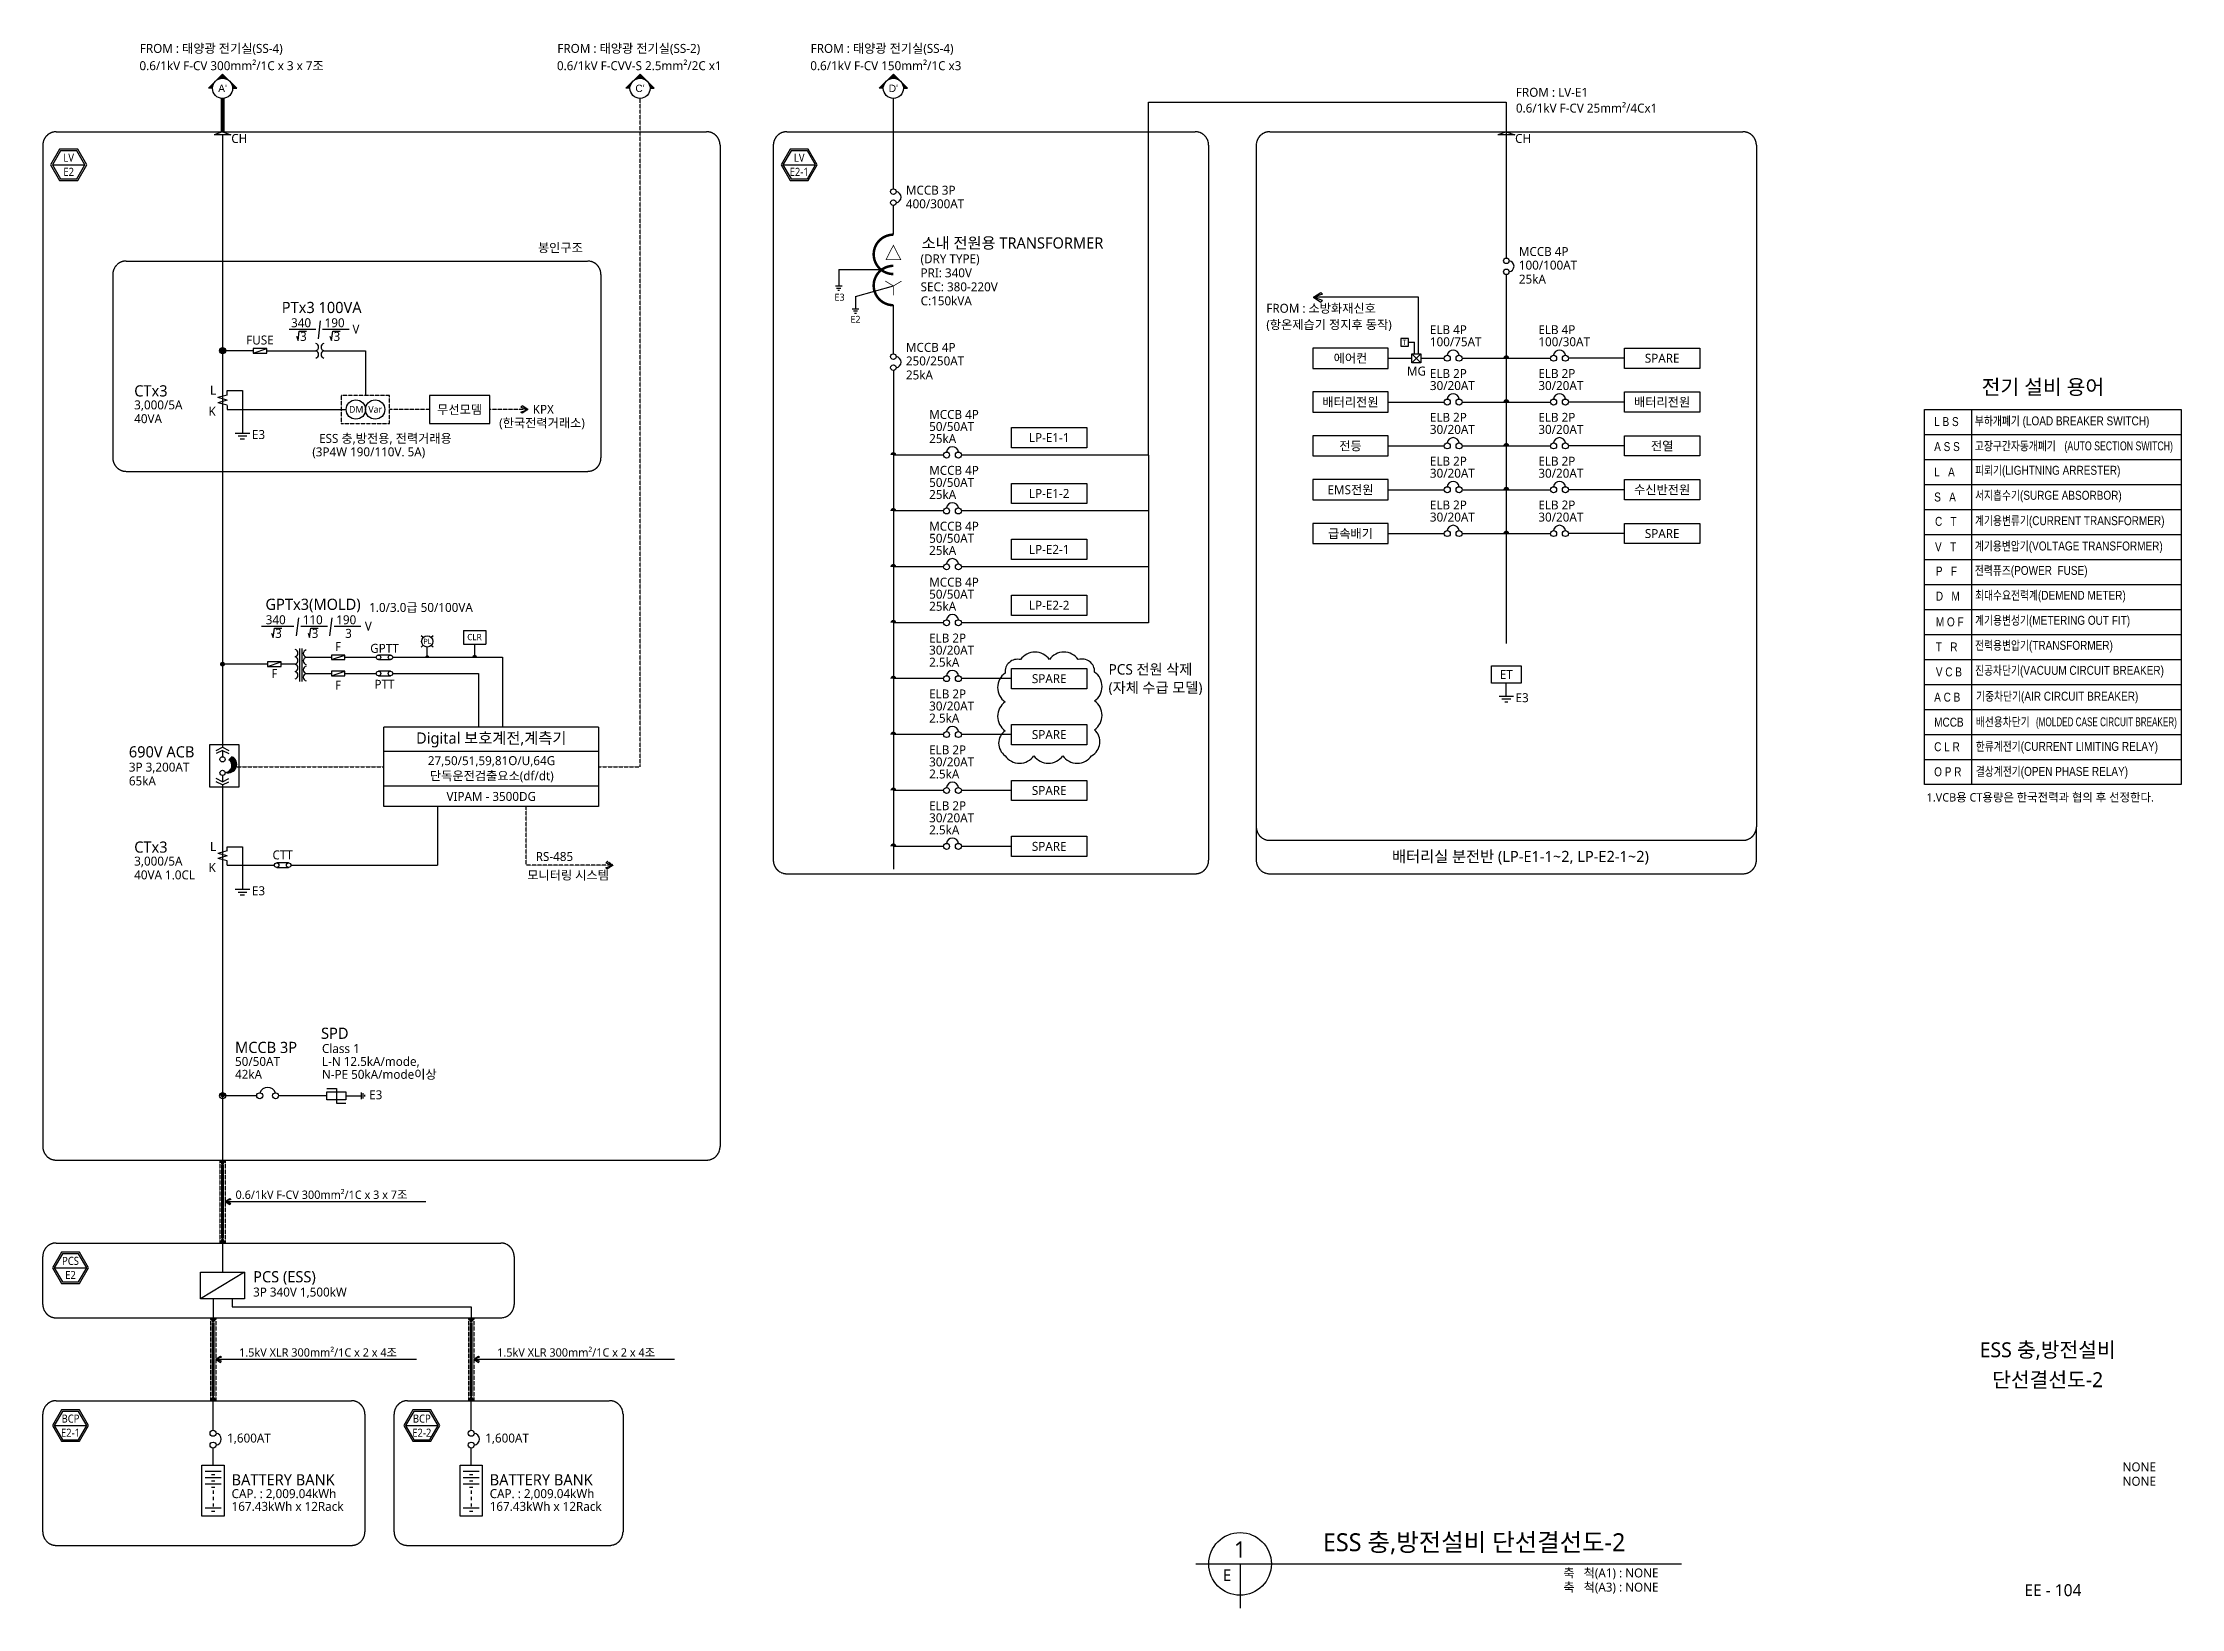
# Model space of a CAD drawing. Header units: millimetres. Extents: x 3366 to 510398, y 0 to 56757.
# Drawn here: x 355507 to 427170, y 2695 to 55143 of the extents above; entities that cross this region are included whole.
import ezdxf
from ezdxf.enums import TextEntityAlignment as Align

# ---------------------------------------------------------------- set-up
doc = ezdxf.new("R2010")
doc.units = ezdxf.units.MM
for name, pattern in [('C4', [19, 16, -1, 1, -1]), ('HIDDEN', [0.375, 0.25, -0.125]), ('LH2', [2.75, 2, -0.75])]:
    doc.linetypes.add(name, pattern=pattern)
for name, color, linetype in [('E-ELEC', 3, 'Continuous'), ('E-LINE', 4, 'Continuous'), ('E-TABL', 1, 'Continuous'), ('E-TEXT', 7, 'Continuous'), ('도면 TITLE', 4, 'Continuous')]:
    doc.layers.add(name, color=color, linetype=linetype)
doc.styles.add('aar', font='arial.ttf')
doc.styles.add('arial', font='arial.ttf')
doc.styles.add('MG', font='malgun.ttf')
doc.styles.add('um', font='malgun.ttf', dxfattribs={"width": 0.9})

msp = doc.modelspace()

# ---------------------------------------------------------------- texts
at = {"layer": 'E-ELEC', "style": 'MG'}
for s, p in [('DM', (365768.8, 42747)), ('Var', (366417.1, 42747))]:
    msp.add_text(s, height=226.2, dxfattribs=at).set_placement(p)
for s, height, p in [('PL', 174.8, (368395.3, 34999.2)), ('CLR', 209.76, (369973.7, 35127.7))]:
    msp.add_text(s, height=height, dxfattribs=at).set_placement(p, align=Align.CENTER)
at = {"layer": 'E-TABL', "style": 'um'}
msp.add_text('T', height=170.5, dxfattribs=at).set_placement((401138.9, 45108.2), align=Align.MIDDLE)
at = {"layer": 'E-TEXT', "style": 'MG'}
for s, height, p in [('0.6/1kV F-CV 300mm²/1C x 3 x 7조', 300, (358747.6, 54225.6)), ('FROM : 태양광 전기실(SS-4)', 300, (358761.2, 54804.5)), ('0.6/1kV F-CVV-S 2.5mm²/2C x1', 300, (372737.3, 54225.6)), ('FROM : 태양광 전기실(SS-2)', 300, (372750.9, 54804.5)), ('0.6/1kV F-CV 150mm²/1C x3', 300, (381227.4, 54225.6)), ('FROM : 태양광 전기실(SS-4)', 300, (381241, 54804.5)), ('0.6/1kV F-CV 25mm²/4Cx1', 300, (404874.8, 52804.8)), ('FROM : LV-E1', 300, (404874.8, 53333.2)), ('CH', 300, (361824.7, 51787.7)), ('CH', 300, (404846.8, 51787.7)), ('MCCB 3P', 300, (384431.5, 50054.1)), ('400/300AT', 300, (384431.5, 49599.1)), ('(DRY TYPE)', 300, (384922.6, 47755.7)), ('소내 전원용 TRANSFORMER', 375, (384957.6, 48248.4)), ('MCCB 4P', 300, (404972.8, 47999)), ('PRI: 340V', 300, (384923, 47285)), ('25kA', 300, (404974.4, 47075)), ('100/100AT', 300, (404972.8, 47544)), ('SEC: 380-220V', 300, (384924.6, 46816)), ('C:150kVA', 300, (384926.2, 46346.9)), ('PTx3 100VA', 375, (363516.1, 46087.1)), ('340', 300, (363828.9, 45613.2)), ('190', 300, (364950.9, 45613.2)), ('(항온제습기 정지후 동작)', 300, (396510.6, 45551.7)), ('FROM : 소방화재신호', 300, (396510.6, 46097.3)), ('3', 300, (364129.2, 45155.9)), ('3', 300, (365251.2, 45155.9)), ('V', 300, (365884.5, 45402)), ('250/250AT', 300, (384431.5, 44333)), ('MCCB 4P', 300, (384431.5, 44788)), ('25kA', 300, (384433.1, 43863.9)), ('CTx3', 375, (358570.5, 43293.6)), ('KPX', 300, (371927.6, 42712.3)), ('(한국전력거래소)', 300, (370802.6, 42259.1)), ('340', 300, (362979, 35662.7)), ('110', 300, (364218.8, 35662.7)), ('190', 300, (365340.9, 35662.7)), ('3', 300, (363294.6, 35205.4)), ('3', 300, (364519.2, 35205.4)), ('3', 300, (365641.2, 35205.4)), ('V', 300, (366299.6, 35451.4)), ('690V ACB', 375, (358392.2, 31199.3)), ('1.VCB용 CT용량은 한국전력과 협의 후 선정한다.', 280, (418636.2, 29721.8)), ('CTx3', 375, (358570.5, 28008.5)), ('RS-485', 300, (372026.3, 27730.1)), ('모니터링 시스템', 300, (371742.4, 27106.1)), ('MCCB 3P', 375, (361949.6, 21296.3)), ('SPD', 375, (364833.6, 21769.8)), ('Class 1', 300, (364862.5, 21296.3)), ('L-N 12.5kA/mode,', 300, (364862.5, 20863.8)), ('N-PE 50kA/mode이상', 300, (364862.5, 20431.3)), ('E3', 300, (366444.9, 19746.1)), ('0.6/1kV F-CV 300mm²/1C x 3 x 7조', 280, (361966.6, 16408.2)), ('PCS (ESS)', 375, (362556.1, 13612.5)), ('1.5kV XLR 300mm²/1C x 2 x 4조', 280, (362085, 11123.4)), ('1.5kV XLR 300mm²/1C x 2 x 4조', 280, (370734.1, 11123.4)), ('1,600AT', 300, (361683.3, 8245.6)), ('1,600AT', 300, (370332.3, 8245.6)), ('BATTERY BANK', 375, (361834.4, 6810.7)), ('BATTERY BANK', 375, (370483.4, 6810.7)), ('CAP. : 2,009.04kWh', 300, (361834.8, 6383.6)), ('CAP. : 2,009.04kWh', 300, (370483.9, 6383.6)), ('167.43kWh x 12Rack', 300, (361835.3, 5956.6)), ('167.43kWh x 12Rack', 300, (370484.3, 5956.6))]:
    msp.add_text(s, height=height, dxfattribs=at).set_placement(p)
at = {"layer": 'E-TEXT'}
for s, height, style, p in [("A'", 245, 'aar', (361532.2, 53616.8)), ("C'", 245, 'aar', (375522, 53616.8)), ("D'", 245, 'aar', (384012, 53616.8)), ('FUSE', 300, 'MG', (362785.1, 45184.5)), ('GPTx3(MOLD)', 375, 'MG', (364565.2, 36291.4)), ('GPTT', 300, 'MG', (366957, 34854.2)), ('PTT', 300, 'MG', (366957, 33649.6)), ('ET', 300, 'MG', (404553.3, 33978.4)), ('Digital 보호계전,계측기', 375, 'MG', (370536.3, 31809.4)), ('27,50/51,59,81O/U,64G', 300, 'MG', (370545.3, 31066.5)), ('단독운전검출요소(df/dt)', 300, 'MG', (370555.3, 30571.6)), ('VIPAM - 3500DG', 300, 'MG', (370536.3, 29893.2)), ('CTT', 300, 'MG', (363545.5, 27933.2)), ('배터리실 분전반 (LP-E1-1~2, LP-E2-1~2)', 375, 'MG', (405027.4, 27863.2))]:
    msp.add_text(s, height=height, dxfattribs=dict(at, style=style)).set_placement(p, align=Align.MIDDLE)
at = {"layer": 'E-TEXT', "linetype": 'Continuous', "style": 'MG', "width": 0.9}
for s, p in [('E2', (356375, 50820.3)), ('LV', (356375, 51291.8)), ('E2-1', (380856.6, 50820.3)), ('LV', (380856.6, 51291.8)), ('PCS', (356436, 14332.3)), ('E2', (356436, 13860.8)), ('E2-1', (356436, 8576)), ('BCP', (356436, 9047.5)), ('E2-2', (368209, 8576)), ('BCP', (368209, 9047.5))]:
    msp.add_text(s, height=270, dxfattribs=at).set_placement(p, align=Align.MIDDLE)
at = {"layer": 'E-TEXT', "linetype": 'Continuous', "style": 'MG'}
for s, p in [('봉인구조', (372100.3, 48128)), ('100/75AT', (401991.7, 44976.4)), ('ELB 4P', (401991.7, 45380.8)), ('100/30AT', (405627.4, 44976.4)), ('ELB 4P', (405627.4, 45380.8)), ('30/20AT', (401991.7, 43507.9)), ('ELB 2P', (401991.7, 43912.3)), ('30/20AT', (405627.4, 43507.9)), ('ELB 2P', (405627.4, 43912.3)), ('3,000/5A', (358570.5, 42861.1)), ('40VA', (358570.5, 42398.7)), ('50/50AT', (385211.6, 42136.6)), ('MCCB 4P', (385211.6, 42541)), ('30/20AT', (401991.7, 42039.4)), ('ELB 2P', (401991.7, 42443.8)), ('30/20AT', (405627.4, 42039.4)), ('ELB 2P', (405627.4, 42443.8)), ('E3', (362517.6, 41867.7)), ('25kA', (385211.6, 41732.2)), ('MCCB 4P', (385211.6, 40668.1)), ('30/20AT', (401991.7, 40570.9)), ('ELB 2P', (401991.7, 40975.3)), ('30/20AT', (405627.4, 40570.9)), ('ELB 2P', (405627.4, 40975.3)), ('25kA', (385211.6, 39859.3)), ('50/50AT', (385211.6, 40263.7)), ('ELB 2P', (401991.7, 39506.8)), ('ELB 2P', (405627.4, 39506.8)), ('MCCB 4P', (385211.6, 38795.2)), ('30/20AT', (401991.7, 39102.4)), ('30/20AT', (405627.4, 39102.4)), ('25kA', (385211.6, 37986.4)), ('50/50AT', (385211.6, 38390.8)), ('50/50AT', (385211.6, 36517.9)), ('MCCB 4P', (385211.6, 36922.3)), ('1.0/3.0급 50/100VA', (366444.2, 36074.8)), ('25kA', (385211.6, 36113.5)), ('ELB 2P', (385211.6, 35049.3)), ('30/20AT', (385211.6, 34645)), ('2.5kA', (385211.6, 34240.6)), ('30/20AT', (385211.6, 32772)), ('ELB 2P', (385211.6, 33176.4)), ('E3', (404862.3, 33051)), ('2.5kA', (385211.6, 32367.7)), ('ELB 2P', (385211.6, 31303.5)), ('3P 3,200AT', (358392.2, 30724.6)), ('30/20AT', (385211.6, 30899.1)), ('65kA', (358392.2, 30262.2)), ('2.5kA', (385211.6, 30494.7)), ('ELB 2P', (385211.6, 29430.6)), ('30/20AT', (385211.6, 29026.2)), ('2.5kA', (385211.6, 28621.8)), ('40VA 1.0CL', (358570.5, 27113.5)), ('3,000/5A', (358570.5, 27575.9)), ('E3', (362517.6, 26582.5)), ('50/50AT', (361949.6, 20863.8)), ('42kA', (361949.6, 20431.3)), ('3P 340V 1,500kW', (362556.1, 13137.8))]:
    msp.add_text(s, height=300, dxfattribs=at).set_placement(p)
at = {"layer": 'E-TEXT', "style": 'MG'}
for s, p in [('E3', (382207.8, 46501.8)), ('E2', (382741.4, 45760.3))]:
    msp.add_text(s, height=233.33, dxfattribs=at).set_placement(p, align=Align.CENTER)
at = {"layer": 'E-TEXT', "linetype": 'Continuous', "style": 'MG'}
for s, p in [('에어컨', (399331.1, 44574.2)), ('SPARE', (409775.6, 44574.2)), ('배터리전원', (399331.1, 43105.7)), ('배터리전원', (409775.6, 43105.7)), ('LP-E1-1', (389234.3, 41916.2)), ('전등', (399331.1, 41637.2)), ('전열', (409775.6, 41637.2)), ('LP-E1-2', (389234.3, 40043.3)), ('EMS전원', (399331.1, 40168.7)), ('수신반전원', (409775.6, 40168.7)), ('급속배기', (399331.1, 38700.2)), ('SPARE', (409775.6, 38700.2)), ('LP-E2-1', (389234.3, 38170.4)), ('LP-E2-2', (389234.3, 36297.5)), ('SPARE', (389234.3, 33838.4)), ('SPARE', (389234.3, 31965.5)), ('SPARE', (389234.3, 30092.6)), ('SPARE', (389234.3, 28219.7))]:
    msp.add_text(s, height=300, dxfattribs=at).set_placement(p, align=Align.MIDDLE_CENTER)
msp.add_text('MG', height=300, dxfattribs=at).set_placement((401542, 44144.2), align=Align.MIDDLE)
at = {"layer": 'E-TEXT', "color": 255, "linetype": 'Continuous', "ltscale": 2, "style": 'MG'}
msp.add_text('전기 설비 용어', height=500, dxfattribs=at).set_placement((420483.7, 43609.7), align=Align.MIDDLE_LEFT)
at = {"layer": 'E-TEXT', "style": 'MG'}
for s, p in [('L', (361316.9, 43351.7)), ('K', (361303.9, 42646.4)), ('L', (361316.9, 28066.5)), ('K', (361303.9, 27361.3))]:
    msp.add_text(s, height=300, dxfattribs=at).set_placement(p, align=Align.RIGHT)
for s, p in [('무선모뎀', (369476.6, 42856)), ('ESS 충,방전용, 전력거래용', (366990.4, 41887.4))]:
    msp.add_text(s, height=300, dxfattribs=at).set_placement(p, align=Align.MIDDLE_CENTER)
at = {"layer": 'E-TEXT', "style": 'arial'}
for s, width, p in [('L B S', 0.8, (418891.7, 42301.4)), ('부하개폐기 (LOAD BREAKER SWITCH)', 0.8, (420256.1, 42324.4)), ('A S S', 0.8, (418891.7, 41463.6)), ('고장구간자동개폐기', 0.8, (420256.1, 41486.7)), ('(AUTO SECTION SWITCH)', 0.7, (423258.5, 41486.7)), ('L   A', 0.8, (418891.7, 40613)), ('피뢰기(LIGHTNING ARRESTER)', 0.8, (420261.1, 40669.4)), ('서지흡수기(SURGE ABSORBOR)', 0.8, (420261.1, 39831.6)), ('S   A', 0.8, (418891.7, 39775.2)), ('C   T', 0.8, (418919.5, 38958.6)), ('계기용변류기(CURRENT TRANSFORMER)', 0.8, (420259, 38982)), ('V   T', 0.8, (418919.5, 38108)), ('계기용변압기(VOLTAGE TRANSFORMER)', 0.8, (420254.7, 38133.3)), ('P   F', 0.8, (418947.4, 37291.5)), ('전력퓨즈(POWER  FUSE)', 0.8, (420255.1, 37314.5)), ('D   M', 0.8, (418947.4, 36453.7)), ('최대수요전력계(DEMEND METER)', 0.8, (420261.1, 36480.8)), ('M O F', 0.8, (418947.4, 35590.3)), ('계기용변성기(METERING OUT FIT)', 0.8, (420261.1, 35643)), ('전력용변압기(TRANSFORMER)', 0.8, (420261.1, 34805.2)), ('T   R', 0.8, (418947.4, 34752.5)), ('V C B', 0.8, (418947.4, 33914.7)), ('진공차단기(VACUUM CIRCUIT BREAKER)', 0.8, (420261.1, 33967.4)), ('A C B', 0.8, (418891.6, 33068.6)), ('기중차단기(AIR CIRCUIT BREAKER)', 0.8, (420295.9, 33100)), ('MCCB', 0.8, (418891.6, 32230.8)), ('배선용차단기', 0.8, (420286, 32242.7)), ('(MOLDED CASE CIRCUIT BREAKER)', 0.65, (422302.6, 32242.7)), ('C L R', 0.8, (418891.6, 31407.9)), ('한류계전기(CURRENT LIMITING RELAY)', 0.8, (420286, 31419.7)), ('O P R', 0.8, (418891.6, 30570.1)), ('결상계전기(OPEN PHASE RELAY)', 0.8, (420286, 30581.9))]:
    msp.add_text(s, height=300, dxfattribs=dict(at, width=width)).set_placement(p)
at = {"layer": 'E-TEXT', "style": 'MG'}
msp.add_text('(3P4W 190/110V. 5A)', height=300, dxfattribs=at).set_placement((364539.6, 41437.4), align=Align.MIDDLE_LEFT)
at = {"layer": 'E-TEXT', "style": 'MG', "width": 0.9}
for p in [(365405.8, 34915.4), (363271.5, 34008.2), (365405.7, 33623.9)]:
    msp.add_text('F', height=300, dxfattribs=at).set_placement(p, align=Align.MIDDLE)
at = {"layer": 'E-TEXT', "color": 6, "style": 'MG'}
for s, p in [('(자체 수급 모델)', (391223.5, 33538.5)), ('PCS 전원 삭제', (391223.5, 34150.3))]:
    msp.add_text(s, height=350, dxfattribs=at).set_placement(p, align=Align.MIDDLE_LEFT)
at = {"layer": '도면 TITLE', "style": 'MG'}
for s, height, p in [('ESS 충,방전설비', 500, (422695, 11353)), ('단선결선도-2', 500, (422695, 10350.6)), ('EE - 104', 400, (422870.5, 3300))]:
    msp.add_text(s, height=height, dxfattribs=at).set_placement(p, align=Align.MIDDLE_CENTER)
for s, p in [('NONE', (426321.6, 7428.5)), ('NONE', (426321.6, 6947)), ('축   척(A1) : NONE', (409652.2, 3875.7)), ('축   척(A3) : NONE', (409652.2, 3400.9))]:
    msp.add_text(s, height=300, dxfattribs=at).set_placement(p, align=Align.MIDDLE_RIGHT)
msp.add_text('ESS 충,방전설비 단선결선도-2', height=600, dxfattribs=at).set_placement((398407.1, 4905.4), align=Align.MIDDLE_LEFT)
for s, height, p in [('1', 544.4, (395629.4, 4664.5)), ('E', 388.9, (395191.8, 3802.3))]:
    msp.add_text(s, height=height, dxfattribs=at).set_placement(p, align=Align.MIDDLE)

# ---------------------------------------------------------------- blocks, each defined once
blk = doc.blocks.new('B13')
at = {"linetype": 'Continuous'}
for p, q in [((150, -150), (-150, 150)), ((150, 150), (-150, -150))]:
    blk.add_line(p, q, dxfattribs=at)
blk.add_lwpolyline([(-150, -150), (150, -150), (150, 150), (-150, 150)], close=True, dxfattribs=at)
blk = doc.blocks.new('B2')
for p, q in [((0, 0), (176, 118)), ((217, 78), (0, 0)), ((0, 0), (176, -118)), ((217, -78), (0, 0)), ((176, 118), (217, 78)), ((176, -118), (217, -78))]:
    blk.add_line(p, q)

# ---------------------------------------------------------------- hatches: boundary and pattern name
at = {"layer": 'E-ELEC'}
msp.add_hatch(color=256, dxfattribs=at).paths.add_polyline_path([(361847.1, 31223), (361742.2, 31118, -0.7207592), (361637.2, 30698.1, 0.9260311)])
at = {"layer": 'E-LINE'}
for points in [[(361532.2, 17552.1), (361441.3, 17709.6), (361623.2, 17709.6)], [(361532.2, 15088.2), (361441.3, 14930.7), (361623.2, 14930.7)], [(361214.5, 12267.3), (361123.5, 12424.8), (361305.4, 12424.8)], [(369863.5, 12267.3), (369772.6, 12424.8), (369954.4, 12424.8)], [(361214.5, 9803.4), (361123.5, 9645.9), (361305.4, 9645.9)], [(369863.5, 9803.4), (369772.6, 9645.9), (369954.4, 9645.9)]]:
    msp.add_hatch(color=256, dxfattribs=at).paths.add_polyline_path(points)

# ---------------------------------------------------------------- linework, layer by layer
at = {"color": 4}
msp.add_lwpolyline([(392559.3, 41330), (392559.3, 35711.3), (386290, 35711.3)], dxfattribs=at)
at = {"color": 6}
msp.add_lwpolyline([(387756.4, 31255.8, 0.5205671), (388722.9, 31255.8, 0.5205671), (389689.4, 31255.8, 0.5205671), (390655.9, 31255.8, 0.5205671), (390754, 32124.5, 0.5205671), (390754.4, 33091, 0.5205671), (390754.8, 34057.5, 0.5205671), (390206.7, 34475.7, 0.5205671), (389240.2, 34475.7, 0.5205671), (388273.7, 34475.7, 0.5205671), (387757.6, 34025.1, 0.5205671), (387757.2, 33058.6, 0.5205671), (387756.8, 32092.1, 0.5205671)], format="xyb", close=True, dxfattribs=at)
at = {"layer": 'E-ELEC'}
for p, q in [((361059.1, 53616.8), (361532.2, 54096.7)), ((362005.3, 53616.8), (361532.2, 54096.7)), ((375048.9, 53616.8), (375522, 54096.7)), ((375995, 53616.8), (375522, 54096.7)), ((383539, 53616.8), (384012, 54096.7)), ((384485.1, 53616.8), (384012, 54096.7)), ((361195.2, 53616.8), (361059.1, 53616.8)), ((361869.3, 53616.8), (362005.3, 53616.8)), ((375184.9, 53616.8), (375048.9, 53616.8)), ((375859, 53616.8), (375995, 53616.8)), ((383675, 53616.8), (383539, 53616.8)), ((384349.1, 53616.8), (384485.1, 53616.8)), ((382185.9, 47546.6), (382185.9, 46985.5)), ((382185.9, 47546.6), (383600.1, 47546.6)), ((382291, 46985.5), (382070.8, 46985.5)), ((382250.3, 46915), (382111.5, 46915)), ((382210.1, 46845.5), (382151.7, 46845.5)), ((382743.3, 46644.8), (384016.8, 46996.3)), ((382743.3, 46644.8), (382743.3, 46216.6)), ((382853.4, 46216.6), (382633.2, 46216.6)), ((382812.7, 46146.1), (382673.9, 46146.1)), ((382772.5, 46076.6), (382714.1, 46076.6)), ((362557.1, 44900.3), (362557.1, 44748.3)), ((363013.1, 44900.3), (362557.1, 44900.3)), ((362557.1, 44748.3), (363013.1, 44748.3)), ((363013.1, 44748.3), (363013.1, 44900.3)), ((401273.4, 45107.2), (401473.7, 45107.2)), ((401473.7, 44724.2), (401473.7, 45107.2)), ((361952.5, 42068.6), (362443.7, 42068.6)), ((362050.7, 41972.3), (362345.4, 41972.3)), ((362124.4, 41876), (362271.8, 41876)), ((369601.4, 35457), (369601.4, 34995.6)), ((369601.4, 35457), (370356.6, 35457)), ((370356.6, 35457), (370356.6, 34995.6)), ((363043.5, 34399.5), (363043.5, 34247.5)), ((363499.5, 34399.5), (363043.5, 34399.5)), ((363499.5, 34247.5), (363499.5, 34399.5)), ((364111.6, 34849.6), (364111.6, 33748.2)), ((364184.7, 34849.6), (364184.7, 33748.2)), ((365177.8, 34631), (365177.8, 34479)), ((365633.8, 34631), (365177.8, 34631)), ((365177.8, 34479), (365633.8, 34479)), ((365633.8, 34479), (365633.8, 34631)), ((367157.4, 34631), (366756.7, 34631)), ((366756.7, 34479), (367157.4, 34479)), ((368390.2, 34555), (368390.2, 34896.8)), ((369601.4, 34995.6), (370356.6, 34995.6)), ((369979, 34995.6), (369979, 34555)), ((363043.5, 34247.5), (363499.5, 34247.5)), ((365177.8, 34087.6), (365177.8, 33935.6)), ((365633.8, 34087.6), (365177.8, 34087.6)), ((365177.8, 33935.6), (365633.8, 33935.6)), ((365633.8, 33935.6), (365633.8, 34087.6)), ((367157.4, 34087.6), (366756.7, 34087.6)), ((366756.7, 33935.6), (367157.4, 33935.6)), ((404553.3, 33253.7), (404553.3, 33691.9)), ((404307.7, 33253.7), (404798.9, 33253.7)), ((404406, 33157.4), (404700.7, 33157.4)), ((404504.2, 33058.9), (404602.4, 33058.9)), ((361322.3, 31432.9), (361532.2, 31537.9)), ((361532.2, 31537.9), (361742.2, 31432.9)), ((361532.2, 31432.9), (361322.3, 31328)), ((361532.2, 31432.9), (361532.2, 31223)), ((361532.2, 31432.9), (361742.2, 31328)), ((361742.2, 31118), (361847.1, 31223)), ((361532.2, 30383.2), (361322.3, 30488.2)), ((361532.2, 30278.3), (361322.3, 30383.2)), ((361532.2, 30593.2), (361532.2, 30383.2)), ((361532.2, 30383.2), (361742.2, 30488.2)), ((361532.2, 30278.3), (361742.2, 30383.2)), ((363745.9, 27663.5), (363345.2, 27663.5)), ((363345.2, 27511.5), (363745.9, 27511.5)), ((361952.5, 26783.5), (362443.7, 26783.5)), ((362050.7, 26687.2), (362345.4, 26687.2)), ((362124.4, 26590.8), (362271.8, 26590.8)), ((362678.2, 19863.5), (361532.2, 19863.5)), ((365026.5, 19863.5), (363408, 19863.5)), ((365666.6, 19863.5), (366183, 19863.5)), ((366183, 19748.4), (366183, 19978.7)), ((366240.5, 19777.2), (366240.5, 19949.9)), ((366298.1, 19834.7), (366298.1, 19892.3)), ((362270.5, 13956.8), (360794, 13065.5)), ((360840.8, 5780.6), (360840.8, 7488.7)), ((360840.8, 7488.7), (361588.1, 7488.7)), ((361481.4, 7275.2), (360947.6, 7275.2)), ((361267.8, 7168.5), (361161.1, 7168.5)), ((361588.1, 7488.7), (361588.1, 5780.6)), ((369489.9, 5780.6), (369489.9, 7488.7)), ((369489.9, 7488.7), (370237.2, 7488.7)), ((370130.4, 7275.2), (369596.6, 7275.2)), ((369916.9, 7168.5), (369810.1, 7168.5)), ((370237.2, 7488.7), (370237.2, 5780.6)), ((361481.4, 7061.7), (360947.6, 7061.7)), ((361481.4, 6848.2), (360947.6, 6848.2)), ((361267.8, 6954.9), (361161.1, 6954.9)), ((361267.8, 6741.4), (361161.1, 6741.4)), ((361214.5, 6634.7), (361214.5, 6527.9)), ((370130.4, 7061.7), (369596.6, 7061.7)), ((370130.4, 6848.2), (369596.6, 6848.2)), ((369916.9, 6954.9), (369810.1, 6954.9)), ((369916.9, 6741.4), (369810.1, 6741.4)), ((369863.5, 6634.7), (369863.5, 6527.9)), ((361588.1, 5780.6), (360840.8, 5780.6)), ((361481.4, 6047.5), (360947.6, 6047.5)), ((361267.8, 5940.7), (361161.1, 5940.7)), ((361214.5, 6421.2), (361214.5, 6314.4)), ((361214.5, 6207.6), (361214.5, 6100.9)), ((370237.2, 5780.6), (369489.9, 5780.6)), ((370130.4, 6047.5), (369596.6, 6047.5)), ((369916.9, 5940.7), (369810.1, 5940.7)), ((369863.5, 6421.2), (369863.5, 6314.4)), ((369863.5, 6207.6), (369863.5, 6100.9))]:
    msp.add_line(p, q, dxfattribs=at)
at = {"layer": 'E-ELEC', "linetype": 'Continuous'}
for p, q in [((361533.2, 52160.6), (361250, 52053.4)), ((361814.4, 52053.4), (361250, 52053.4)), ((404555.4, 52160.6), (404272.1, 52053.4)), ((404836.6, 52053.4), (404272.1, 52053.4)), ((362557.1, 44748.3), (363013.1, 44900.3)), ((368254.3, 35215.8), (368190.8, 35277.4)), ((368585.8, 35277.4), (368524.2, 35217.7)), ((363043.5, 34247.5), (363499.5, 34399.5)), ((365177.8, 34479), (365633.8, 34631)), ((368253.5, 34955.5), (368190.8, 34894.7)), ((368585.8, 34894.7), (368525, 34953.5)), ((365177.8, 33935.6), (365633.8, 34087.6))]:
    msp.add_line(p, q, dxfattribs=at)
at = {"layer": 'E-ELEC', "ltscale": 10}
for p, q in [((365026.5, 20107.3), (365346.5, 20107.3)), ((365346.5, 20107.3), (365346.5, 19619.7)), ((365346.5, 19619.7), (365666.6, 19619.7))]:
    msp.add_line(p, q, dxfattribs=at)
at = {"layer": 'E-ELEC', "linetype": 'Continuous'}
for points in [[(361531.2, 52160.6), (361814.4, 52053.4)], [(404553.3, 52160.6), (404836.6, 52053.4)]]:
    msp.add_lwpolyline(points, dxfattribs=at)
at = {"layer": 'E-ELEC'}
for points in [[(384012, 48714.1, 83.8, 83.8, 1), (384012, 47394.6, 0, 0, 0)], [(384012, 47669.8, 83.8, 83.8, 1), (384012, 46350.3, 0, 0, 0)]]:
    msp.add_lwpolyline(points, format="xyseb", dxfattribs=at)
at = {"layer": 'E-ELEC', "linetype": 'Continuous', "const_width": 25.1}
msp.add_lwpolyline([(384256.6, 47879.8), (384012, 48357), (383767.5, 47879.8)], close=True, dxfattribs=at)
for points in [[(384012, 46993.9), (383737.1, 47163)], [(384285.6, 47159.6), (384012, 46993.9), (384012, 46685.7)]]:
    msp.add_lwpolyline(points, dxfattribs=at)
at = {"layer": 'E-ELEC'}
msp.add_lwpolyline([(401610.2, 44724.2), (401610.2, 46615.2), (398092.3, 46615.2)], dxfattribs=at)
at = {"layer": 'E-ELEC', "linetype": 'Continuous'}
for points in [[(361592.5, 44824.3, 120.6, 120.6, 1), (361471.9, 44824.3, 0, 0, 0)], [(404504.3, 44574.2, 98.1, 98.1, -1), (404602.4, 44574.2, 0, 0, 0)], [(404504.3, 43105.7, 98.1, 98.1, -1), (404602.4, 43105.7, 0, 0, 0)], [(404504.3, 41637.2, 98.1, 98.1, -1), (404602.4, 41637.2, 0, 0, 0)], [(384061.1, 41330, 98.1, 98.1, 1), (383963, 41330, 0, 0, 0)], [(404504.3, 40168.7, 98.1, 98.1, -1), (404602.4, 40168.7, 0, 0, 0)], [(384061.1, 39457.1, 98.1, 98.1, 1), (383963, 39457.1, 0, 0, 0)], [(404504.3, 38700.2, 98.1, 98.1, -1), (404602.4, 38700.2, 0, 0, 0)], [(383963, 37584.2, 98.1, 98.1, -1), (384061.1, 37584.2, 0, 0, 0)], [(384061.1, 35711.3, 98.1, 98.1, 1), (383963, 35711.3, 0, 0, 0)], [(384061.1, 33838.4, 98.1, 98.1, 1), (383963, 33838.4, 0, 0, 0)], [(383963, 31965.5, 98.1, 98.1, -1), (384061.1, 31965.5, 0, 0, 0)], [(383963, 30092.6, 98.1, 98.1, -1), (384061.1, 30092.6, 0, 0, 0)], [(384061.1, 28219.7, 98.1, 98.1, 1), (383963, 28219.7, 0, 0, 0)], [(361592.5, 19863.5, 120.6, 120.6, 1), (361471.9, 19863.5, 0, 0, 0)]]:
    msp.add_lwpolyline(points, format="xyseb", dxfattribs=at)
at = {"layer": 'E-ELEC'}
for points, const_width in [([(361572.2, 34323.5, 1), (361492.2, 34323.5)], 80), ([(368356.9, 34555, -1), (368423.5, 34555, -1)], 66.7), ([(370019, 34555, 1), (369939, 34555)], 80)]:
    msp.add_lwpolyline(points, format="xyb", dxfattribs=dict(at, const_width=const_width))
at = {"layer": 'E-ELEC', "linetype": 'Continuous'}
msp.add_lwpolyline([(405046.1, 33691.9), (404060.6, 33691.9), (404060.6, 34264.9), (405046.1, 34264.9)], close=True, dxfattribs=at)
at = {"layer": 'E-ELEC', "ltscale": 10}
msp.add_lwpolyline([(365026.5, 20000.9), (365666.6, 20000.9), (365666.6, 19726.2), (365026.5, 19726.2)], close=True, dxfattribs=at)
at = {"layer": 'E-ELEC'}
msp.add_lwpolyline([(360794, 13956.8), (362270.5, 13956.8), (362270.5, 13065.5), (360794, 13065.5)], close=True, dxfattribs=at)
at = {"layer": 'E-ELEC', "linetype": 'Continuous'}
for centre, radius in [((361532.2, 53616.8), 337), ((375522, 53616.8), 337), ((384012, 53616.8), 337), ((368390.2, 35085.2), 188.5)]:
    msp.add_circle(centre, radius, dxfattribs=at)
at = {"layer": 'E-ELEC'}
for centre, radius in [((384012, 50155.5), 93.6), ((384012, 49785.8), 93.6), ((404553.3, 47838.4), 93.6), ((404553.3, 47468.7), 93.6), ((361532.2, 44824.3), 100.8), ((361532.2, 44824.3), 67.9), ((361532.2, 44824.3), 40.3), ((384012, 44627.4), 93.6), ((402573.7, 44574.2), 100.3), ((402969.8, 44574.2), 100.3), ((406136.8, 44574.2), 100.3), ((406533, 44574.2), 100.3), ((384012, 44257.6), 93.6), ((365998, 42856), 324.1), ((366646.2, 42856), 324.1), ((402573.7, 43105.7), 100.3), ((402969.8, 43105.7), 100.3), ((406136.8, 43105.7), 100.3), ((406533, 43105.7), 100.3), ((402573.7, 41637.2), 100.3), ((402969.8, 41637.2), 100.3), ((406136.8, 41637.2), 100.3), ((406533, 41637.2), 100.3), ((385793.6, 41330), 100.3), ((386189.7, 41330), 100.3), ((402573.7, 40168.7), 100.3), ((402969.8, 40168.7), 100.3), ((406136.8, 40168.7), 100.3), ((406533, 40168.7), 100.3), ((385793.6, 39457.1), 100.3), ((386189.7, 39457.1), 100.3), ((402573.7, 38700.2), 100.3), ((402969.8, 38700.2), 100.3), ((406136.8, 38700.2), 100.3), ((406533, 38700.2), 100.3), ((385793.6, 37584.2), 100.3), ((386189.7, 37584.2), 100.3), ((385793.6, 35711.3), 100.3), ((386189.7, 35711.3), 100.3), ((366756.7, 34555), 76), ((367157.4, 34555), 76), ((361532.2, 34323.5), 53.5), ((366756.7, 34011.6), 76), ((367157.4, 34011.6), 76), ((385793.6, 33838.4), 100.3), ((386189.7, 33838.4), 100.3), ((385793.6, 31965.5), 100.3), ((386189.7, 31965.5), 100.3), ((361532.2, 31135.5), 87.5), ((361532.2, 30680.7), 87.5), ((385793.6, 30092.6), 100.3), ((386189.7, 30092.6), 100.3), ((385793.6, 28219.7), 100.3), ((386189.7, 28219.7), 100.3), ((363345.2, 27587.5), 76), ((363745.9, 27587.5), 76), ((361532.2, 19863.5), 100.8), ((361532.2, 19863.5), 40.3), ((362778.4, 19863.5), 100.3), ((363307.7, 19863.5), 100.3), ((361214.5, 8555.8), 100.3), ((369863.5, 8555.8), 100.3), ((361214.5, 8159.7), 100.3), ((369863.5, 8159.7), 100.3)]:
    msp.add_circle(centre, radius, dxfattribs=at)
for centre, radius, start, end in [((384083, 49970.6), 186.2, 276.972985, 83.027015), ((404624.3, 47653.5), 186.2, 276.972985, 83.027015), ((364623.3, 44947.9), 127.4, 284.172235, 75.827765), ((364623.3, 44700.8), 127.4, 284.172235, 75.827765), ((364962.2, 44947.9), 127.4, 104.172235, 255.827765), ((364962.2, 44700.8), 127.4, 104.172235, 255.827765), ((384083, 44442.5), 186.2, 276.972985, 83.027015), ((402771.8, 44650.3), 199.5, 6.972985, 173.027015), ((406334.9, 44650.3), 199.5, 6.972985, 173.027015), ((402771.8, 43181.8), 199.5, 6.972985, 173.027015), ((406334.9, 43181.8), 199.5, 6.972985, 173.027015), ((385991.7, 41406), 199.5, 6.972985, 173.027015), ((402771.8, 41713.3), 199.5, 6.972985, 173.027015), ((406334.9, 41713.3), 199.5, 6.972985, 173.027015), ((402771.8, 40244.8), 199.5, 6.972985, 173.027015), ((406334.9, 40244.8), 199.5, 6.972985, 173.027015), ((385991.7, 39533.1), 199.5, 6.972985, 173.027015), ((402771.8, 38776.2), 199.5, 6.972985, 173.027015), ((406334.9, 38776.2), 199.5, 6.972985, 173.027015), ((385991.7, 37660.2), 199.5, 6.972985, 173.027015), ((385991.7, 35787.3), 199.5, 6.972985, 173.027015), ((363931.3, 34694.2), 127.4, 284.172235, 75.827765), ((363931.3, 34447.1), 127.4, 284.172235, 75.827765), ((364365, 34678.6), 127.4, 104.172235, 255.827765), ((364365, 34431.5), 127.4, 104.172235, 255.827765), ((363931.3, 34200), 127.4, 284.172235, 75.827765), ((363931.3, 33952.9), 127.4, 284.172235, 75.827765), ((364365, 34135.1), 127.4, 104.172235, 255.827765), ((364365, 33888), 127.4, 104.172235, 255.827765), ((385991.7, 33914.4), 199.5, 6.972985, 173.027015), ((385991.7, 32041.5), 199.5, 6.972985, 173.027015), ((361722, 30968.7), 283.5, 252.597296, 63.799885), ((361619.7, 30925.6), 228.1, 274.398705, 57.528808), ((385991.7, 30168.6), 199.5, 6.972985, 173.027015), ((385991.7, 28295.7), 199.5, 6.972985, 173.027015), ((363043.1, 19851.7), 287.4, 22.949301, 157.050699), ((361290.5, 8357.8), 199.5, 276.972985, 83.027015), ((369939.5, 8357.8), 199.5, 276.972985, 83.027015)]:
    msp.add_arc(centre, radius, start, end, dxfattribs=at)
for points in [[(361059.1, 53616.8), (361195.2, 53616.8), (361286.3, 53847.2)], [(361298.2, 53859.3), (361532.2, 53953.8), (361532.2, 54096.7)], [(361766.2, 53859.3), (361532.2, 53953.8), (361532.2, 54096.7)], [(362005.3, 53616.8), (361869.3, 53616.8), (361778.2, 53847.2)], [(375048.9, 53616.8), (375184.9, 53616.8), (375276, 53847.2)], [(375288, 53859.3), (375522, 53953.8), (375522, 54096.7)], [(375756, 53859.3), (375522, 53953.8), (375522, 54096.7)], [(375995, 53616.8), (375859, 53616.8), (375767.9, 53847.2)], [(383539, 53616.8), (383675, 53616.8), (383766.1, 53847.2)], [(383778, 53859.3), (384012, 53953.8), (384012, 54096.7)], [(384246, 53859.3), (384012, 53953.8), (384012, 54096.7)], [(384485.1, 53616.8), (384349.1, 53616.8), (384258, 53847.2)]]:
    msp.add_solid(points, dxfattribs=at)
at = {"layer": 'E-LINE', "linetype": 'Continuous'}
for p, q in [((384012, 50249.1), (384012, 53279.7)), ((384012, 48714.1), (384012, 49692.2)), ((384012, 44721), (384012, 46350.3)), ((384012, 44164.1), (384012, 27456.3)), ((368734.4, 29551), (368734.4, 27587.5)), ((361686.2, 27587.5), (363269.2, 27587.5)), ((363821.9, 27587.5), (368734.4, 27587.5))]:
    msp.add_line(p, q, dxfattribs=at)
at = {"layer": 'E-LINE'}
for p, q in [((362557.1, 44824.3), (361532.2, 44824.3)), ((363013.1, 44824.3), (364654.5, 44824.3)), ((364931, 44824.3), (366317.5, 44824.3)), ((400594.1, 44574.2), (401392, 44574.2)), ((401692, 44574.2), (402473.4, 44574.2)), ((403070.1, 44574.2), (406036.6, 44574.2)), ((408512.6, 44574.2), (406633.2, 44574.2)), ((361686.2, 43337.8), (361378.3, 43253.4)), ((361686.2, 43168.9), (361378.3, 43253.4)), ((361686.2, 43168.9), (361378.3, 43084.4)), ((361686.2, 42999.9), (361378.3, 43084.4)), ((361686.2, 43337.8), (361686.2, 43490.3)), ((361686.2, 43490.3), (362198.1, 43490.3)), ((362198.1, 43490.3), (362198.1, 42068.6)), ((400594.1, 43105.7), (402473.4, 43105.7)), ((403070.1, 43105.7), (406036.6, 43105.7)), ((408512.6, 43105.7), (406633.2, 43105.7)), ((361686.2, 42994), (361686.2, 42856)), ((361686.2, 42856), (365673.9, 42856)), ((400594.1, 41637.2), (402473.4, 41637.2)), ((403070.1, 41637.2), (406036.6, 41637.2)), ((408512.6, 41637.2), (406633.2, 41637.2)), ((385693.3, 41330), (384012, 41330)), ((392559.3, 41330), (386290, 41330)), ((400594.1, 40168.7), (402473.4, 40168.7)), ((403070.1, 40168.7), (406036.6, 40168.7)), ((408512.6, 40168.7), (406633.2, 40168.7)), ((385693.3, 39457.1), (384012, 39457.1)), ((392559.3, 39457.1), (386290, 39457.1)), ((400594.1, 38700.2), (402473.4, 38700.2)), ((403070.1, 38700.2), (406036.6, 38700.2)), ((408512.6, 38700.2), (406633.2, 38700.2)), ((385693.3, 37584.2), (384012, 37584.2)), ((392559.3, 37584.2), (386290, 37584.2)), ((385693.3, 35711.3), (384012, 35711.3)), ((364333.8, 34555), (365177.8, 34555)), ((365633.8, 34555), (366680.7, 34555)), ((367233.4, 34555), (370909.6, 34555)), ((370909.6, 34555), (370909.6, 32210.3)), ((363043.5, 34323.5), (361532.2, 34323.5)), ((363962.5, 34323.5), (363499.5, 34323.5)), ((364333.8, 34011.6), (365177.8, 34011.6)), ((365633.8, 34011.6), (366680.7, 34011.6)), ((367233.4, 34011.6), (370114.2, 34011.6)), ((370114.2, 34011.6), (370114.2, 32210.3)), ((385693.3, 33838.4), (384012, 33838.4)), ((387971.3, 33838.4), (386290, 33838.4)), ((385693.3, 31965.5), (384012, 31965.5)), ((387971.3, 31965.5), (386290, 31965.5)), ((385693.3, 30092.6), (384012, 30092.6)), ((387971.3, 30092.6), (386290, 30092.6)), ((361686.2, 28069.3), (361378.3, 27984.9)), ((361686.2, 27900.4), (361378.3, 27984.9)), ((361686.2, 28069.3), (361686.2, 28205.2)), ((361686.2, 28205.2), (362198.1, 28205.2)), ((362198.1, 28205.2), (362198.1, 26783.5)), ((385693.3, 28219.7), (384012, 28219.7)), ((387971.3, 28219.7), (386290, 28219.7)), ((361686.2, 27900.4), (361378.3, 27815.9)), ((361686.2, 27731.4), (361378.3, 27815.9)), ((361686.2, 27587.5), (361686.2, 27731.4)), ((361532.2, 14930.7), (361532.2, 13956.8)), ((361214.5, 13065.5), (361214.5, 12424.8)), ((361214.5, 7488.7), (361214.5, 8059.4)), ((369863.5, 7488.7), (369863.5, 8059.4))]:
    msp.add_line(p, q, dxfattribs=at)
at = {"layer": 'E-LINE', "const_width": 130}
msp.add_lwpolyline([(361532.2, 53279.7), (361532.2, 52160.2)], dxfattribs=at)
at = {"layer": 'E-LINE'}
for points in [[(392559.3, 41330), (392564.3, 41335), (392564.3, 53149.2), (404553.3, 53149.2), (404553.3, 47932)], [(361532.2, 52053.4), (361532.2, 31537.9)], [(404553.3, 47375.1), (404553.3, 35018.6)], [(361532.2, 30278.3), (361532.2, 17709.6)], [(361850, 13065.5), (361850, 12793.7), (369863.5, 12793.7), (369863.5, 12424.8)]]:
    msp.add_lwpolyline(points, dxfattribs=at)
at = {"layer": 'E-LINE', "ltscale": 2}
for points in [[(366317.5, 44824.3), (366317.5, 43328)], [(361214.5, 8656.1), (361214.5, 9645.9)], [(369863.5, 8656.1), (369863.5, 9645.9)]]:
    msp.add_lwpolyline(points, dxfattribs=at)
at = {"layer": 'E-LINE'}
for points in [[(361532.2, 17552.1), (361441.3, 17709.6), (361623.2, 17709.6)], [(361532.2, 15088.2), (361441.3, 14930.7), (361623.2, 14930.7)], [(361214.5, 12267.3), (361123.5, 12424.8), (361305.4, 12424.8)], [(369863.5, 12267.3), (369772.6, 12424.8), (369954.4, 12424.8)], [(361214.5, 9803.4), (361123.5, 9645.9), (361305.4, 9645.9)], [(369863.5, 9803.4), (369772.6, 9645.9), (369954.4, 9645.9)]]:
    msp.add_lwpolyline(points, close=True, dxfattribs=at)
at = {"layer": 'E-LINE', "ltscale": 0.9, "const_width": 100, "flags": 128}
msp.add_lwpolyline([(361532.2, 17552.1), (361532.2, 15088.2)], dxfattribs=at)
at = {"layer": 'E-LINE', "linetype": 'HIDDEN', "ltscale": 7, "const_width": 100, "flags": 128}
for points in [[(361214.5, 12267.3), (361214.5, 9803.4)], [(369863.5, 12267.3), (369863.5, 9803.4)]]:
    msp.add_lwpolyline(points, dxfattribs=at)
at = {"layer": 'E-LINE'}
msp.add_circle((361532.2, 34323.5), 63, dxfattribs=at)
at = {"layer": 'E-TABL', "linetype": 'C4'}
for p, q in [((355506.8, 51710.6), (355506.8, 18159.6)), ((355956.8, 52160.6), (377754.9, 52160.6)), ((378204.9, 51710.6), (378204.9, 18159.6)), ((379988.3, 51710.6), (379988.3, 27752.7)), ((380438.3, 52160.6), (394127.9, 52160.6)), ((394577.9, 51710.6), (394577.9, 27752.7)), ((396172.5, 51710.6), (396172.5, 28873.6)), ((396622.5, 52160.6), (412484.1, 52160.6)), ((412934.1, 51710.6), (412934.1, 28873.6)), ((357852.6, 47380.6), (357852.6, 41234.6)), ((358302.6, 47830.6), (373763.2, 47830.6)), ((374213.2, 47380.6), (374213.2, 41234.6)), ((358302.6, 40784.6), (373763.2, 40784.6)), ((396622.5, 28423.6), (412484.1, 28423.6)), ((380438.3, 27302.7), (394127.9, 27302.7)), ((396622.5, 27302.7), (412484.1, 27302.7)), ((355956.8, 17709.6), (377754.9, 17709.6)), ((355956.8, 14930.7), (370853.1, 14930.7)), ((355956.8, 12424.8), (370853.1, 12424.8)), ((355956.8, 9645.9), (365852.6, 9645.9)), ((367729.8, 9645.9), (374501.7, 9645.9)), ((366302.6, 9195.9), (366302.6, 5250)), ((374951.7, 9195.9), (374951.7, 5250)), ((355956.8, 4800), (365852.6, 4800)), ((367729.8, 4800), (374501.7, 4800))]:
    msp.add_line(p, q, dxfattribs=at)
at = {"layer": 'E-TABL', "linetype": 'Continuous'}
for p, q in [((355830.5, 51056), (356919.5, 51056)), ((380312.1, 51056), (381401, 51056)), ((355891.5, 14096.5), (356980.5, 14096.5))]:
    msp.add_line(p, q, dxfattribs=at)
at = {"layer": 'E-TABL', "linetype": 'LH2'}
for p, q in [((368469.8, 42856), (367123.8, 42856)), ((371765.3, 42856), (370483.4, 42856)), ((361960.9, 30880.7), (366936.9, 30880.7)), ((371709.7, 27587.5), (371709.7, 29551)), ((374612.6, 27587.5), (371709.7, 27587.5)), ((374423.5, 27714.2), (374380.3, 27671)), ((374380.3, 27671), (374612.6, 27587.5)), ((374380.3, 27504.1), (374612.6, 27587.5)), ((374423.5, 27460.8), (374380.3, 27504.1)), ((374612.6, 27587.5), (374423.5, 27714.2)), ((374612.6, 27587.5), (374423.5, 27460.8)), ((361441.3, 17709.6), (361441.3, 14930.7)), ((361623.2, 17709.6), (361623.2, 14930.7)), ((361123.5, 12424.8), (361123.5, 9645.9)), ((361305.4, 12424.8), (361305.4, 9645.9)), ((369772.6, 12424.8), (369772.6, 9645.9)), ((369954.4, 12424.8), (369954.4, 9645.9))]:
    msp.add_line(p, q, dxfattribs=at)
at = {"layer": 'E-TABL'}
for p, q in [((371576.2, 42982.7), (371533, 42939.5)), ((371533, 42939.5), (371765.3, 42856)), ((371533, 42772.6), (371765.3, 42856)), ((371576.2, 42729.3), (371533, 42772.6)), ((371765.3, 42856), (371576.2, 42982.7)), ((371765.3, 42856), (371576.2, 42729.3)), ((420138.9, 42861.6), (420138.9, 30294.8)), ((418570.5, 42023.8), (427170.5, 42023.8)), ((418570.5, 41186), (427170.5, 41186)), ((418570.5, 40348.2), (427170.5, 40348.2)), ((418570.5, 39510.4), (427170.5, 39510.4)), ((418570.5, 38672.7), (427170.5, 38672.7)), ((418570.5, 37834.9), (427170.5, 37834.9)), ((418570.5, 36997.1), (427170.5, 36997.1)), ((418570.5, 36159.3), (427170.5, 36159.3)), ((418570.5, 35321.5), (427170.5, 35321.5)), ((418570.5, 34483.7), (427170.5, 34483.7)), ((418570.5, 33645.9), (427170.5, 33645.9)), ((418570.5, 32808.2), (427170.5, 32808.2)), ((374127, 32210.3), (374127, 29551)), ((418570.5, 31970.4), (427170.5, 31970.4)), ((418570.5, 31132.6), (427170.5, 31132.6)), ((374127, 30235.4), (366936.9, 30235.4)), ((396172.5, 28873.6), (396172.5, 27752.7)), ((412934.1, 27752.7), (412934.1, 28873.6)), ((361623.2, 16320.1), (368347.7, 16320.1)), ((361305.4, 11035.4), (368030, 11035.4)), ((369954.4, 11035.4), (376679, 11035.4))]:
    msp.add_line(p, q, dxfattribs=at)
at = {"layer": 'E-TABL', "color": 7, "linetype": 'Continuous'}
for p, q in [((355891.5, 8811.8), (356980.5, 8811.8)), ((367664.6, 8811.8), (368753.5, 8811.8))]:
    msp.add_line(p, q, dxfattribs=at)
at = {"layer": 'E-TABL', "linetype": 'LH2'}
msp.add_lwpolyline([(374127, 30880.7), (375522, 30880.7), (375522, 53279.7)], dxfattribs=at)
at = {"layer": 'E-TABL', "color": 7, "linetype": 'Continuous'}
for points in [[(356071.7, 51581.4), (355768.4, 51056), (356071.7, 50530.7), (356678.3, 50530.7), (356981.7, 51056), (356678.3, 51581.4)], [(380553.2, 51581.4), (380249.9, 51056), (380553.2, 50530.7), (381159.9, 50530.7), (381463.2, 51056), (381159.9, 51581.4)], [(356132.7, 14621.9), (355829.4, 14096.5), (356132.7, 13571.1), (356739.3, 13571.1), (357042.7, 14096.5), (356739.3, 14621.9)], [(356132.7, 9337.1), (355829.4, 8811.8), (356132.7, 8286.4), (356739.3, 8286.4), (357042.7, 8811.8), (356739.3, 9337.1)], [(367905.7, 9337.1), (367602.4, 8811.8), (367905.7, 8286.4), (368512.4, 8286.4), (368815.7, 8811.8), (368512.4, 9337.1)]]:
    msp.add_lwpolyline(points, close=True, dxfattribs=at)
at = {"layer": 'E-TABL', "linetype": 'Continuous'}
for points in [[(356102.8, 51527.6), (355830.5, 51056), (356102.8, 50584.5), (356647.2, 50584.5), (356919.5, 51056), (356647.2, 51527.6)], [(380584.3, 51527.6), (380312.1, 51056), (380584.3, 50584.5), (381128.8, 50584.5), (381401, 51056), (381128.8, 51527.6)], [(361103.7, 31628), (362081.1, 31628), (362081.1, 30205.4), (361103.7, 30205.4)], [(356163.8, 14568.1), (355891.5, 14096.5), (356163.8, 13625), (356708.2, 13625), (356980.5, 14096.5), (356708.2, 14568.1)], [(356163.8, 9283.3), (355891.5, 8811.8), (356163.8, 8340.2), (356708.2, 8340.2), (356980.5, 8811.8), (356708.2, 9283.3)], [(367936.8, 9283.3), (367664.6, 8811.8), (367936.8, 8340.2), (368481.3, 8340.2), (368753.5, 8811.8), (368481.3, 9283.3)]]:
    msp.add_lwpolyline(points, close=True, dxfattribs=at)
at = {"layer": 'E-TABL', "color": 6}
msp.add_lwpolyline([(401273.4, 45238.3), (401016.2, 45238.3), (401016.2, 44976), (401273.4, 44976)], close=True, dxfattribs=at)
at = {"layer": 'E-TABL'}
for points in [[(400594.1, 44912.9), (398068.1, 44912.9), (398068.1, 44235.5), (400594.1, 44235.5)], [(408512.6, 44912.9), (411038.6, 44912.9), (411038.6, 44235.5), (408512.6, 44235.5)], [(370483.4, 43328), (368469.8, 43328), (368469.8, 42384.1), (370483.4, 42384.1)], [(400594.1, 43444.4), (398068.1, 43444.4), (398068.1, 42767), (400594.1, 42767)], [(408512.6, 43444.4), (411038.6, 43444.4), (411038.6, 42767), (408512.6, 42767)], [(418570.5, 42861.6), (427170.5, 42861.6), (427170.5, 30294.8), (418570.5, 30294.8)], [(387971.3, 42254.9), (390497.3, 42254.9), (390497.3, 41577.5), (387971.3, 41577.5)], [(400594.1, 41975.9), (398068.1, 41975.9), (398068.1, 41298.5), (400594.1, 41298.5)], [(408512.6, 41975.9), (411038.6, 41975.9), (411038.6, 41298.5), (408512.6, 41298.5)], [(387971.3, 40382), (390497.3, 40382), (390497.3, 39704.5), (387971.3, 39704.5)], [(400594.1, 40507.4), (398068.1, 40507.4), (398068.1, 39830), (400594.1, 39830)], [(408512.6, 40507.4), (411038.6, 40507.4), (411038.6, 39830), (408512.6, 39830)], [(400594.1, 39038.9), (398068.1, 39038.9), (398068.1, 38361.5), (400594.1, 38361.5)], [(408512.6, 39038.9), (411038.6, 39038.9), (411038.6, 38361.5), (408512.6, 38361.5)], [(387971.3, 38509.1), (390497.3, 38509.1), (390497.3, 37831.6), (387971.3, 37831.6)], [(387971.3, 36636.2), (390497.3, 36636.2), (390497.3, 35958.7), (387971.3, 35958.7)], [(387971.3, 34177.1), (390497.3, 34177.1), (390497.3, 33499.7), (387971.3, 33499.7)], [(387971.3, 32304.2), (390497.3, 32304.2), (390497.3, 31626.8), (387971.3, 31626.8)], [(387971.3, 30431.3), (390497.3, 30431.3), (390497.3, 29753.9), (387971.3, 29753.9)], [(387971.3, 28558.4), (390497.3, 28558.4), (390497.3, 27881), (387971.3, 27881)]]:
    msp.add_lwpolyline(points, close=True, dxfattribs=at)
at = {"layer": 'E-TABL', "linetype": 'LH2'}
msp.add_lwpolyline([(367123.8, 43328), (365511.3, 43328), (365511.3, 42384.1), (367123.8, 42384.1)], close=True, dxfattribs=at)
at = {"layer": 'E-TABL'}
for points in [[(374127, 32210.3), (366936.9, 32210.3)], [(374127, 29551), (366936.9, 29551), (366936.9, 32210.3)], [(366936.9, 31408.6), (374127, 31408.6)]]:
    msp.add_lwpolyline(points, dxfattribs=at)
at = {"layer": 'E-TABL', "elevation": 0}
for points in [[(361812.8, 16388.3), (361623.2, 16320.1), (361777.5, 16423.6)], [(361623.2, 16320.1), (361777.5, 16216.7), (361812.8, 16252)], [(361495.1, 11103.5), (361305.4, 11035.4), (361459.8, 11138.8)], [(361305.4, 11035.4), (361459.8, 10931.9), (361495.1, 10967.2)], [(370144.1, 11103.5), (369954.4, 11035.4), (370108.8, 11138.8)], [(369954.4, 11035.4), (370108.8, 10931.9), (370144.1, 10967.2)]]:
    msp.add_lwpolyline(points, close=True, dxfattribs=at)
at = {"layer": 'E-TABL', "linetype": 'C4'}
for points in [[(355506.8, 12874.8), (355506.8, 14480.7)], [(371303.1, 14480.7), (371303.1, 12874.8)], [(355506.8, 5250), (355506.8, 9195.9)], [(367279.8, 5250), (367279.8, 9195.9)]]:
    msp.add_lwpolyline(points, dxfattribs=at)
for centre, start, end in [((355956.8, 51710.6), 90, 180), ((377754.9, 51710.6), 0, 90), ((380438.3, 51710.6), 90, 180), ((394127.9, 51710.6), 0, 90), ((396622.5, 51710.6), 90, 180), ((412484.1, 51710.6), 0, 90), ((358302.6, 47380.6), 90, 180), ((373763.2, 47380.6), 0, 90), ((358302.6, 41234.6), 180, 270), ((373763.2, 41234.6), 270, 0), ((396622.5, 28873.6), 180, 270), ((412484.1, 28873.6), 270, 0), ((396622.5, 27752.7), 180, 270), ((412484.1, 27752.7), 270, 0), ((355956.8, 18159.6), 180, 270), ((355956.8, 14480.7), 90, 180), ((370853.1, 14480.7), 0, 90), ((355956.8, 12874.8), 180, 270), ((370853.1, 12874.8), 270, 0), ((355956.8, 9195.9), 90, 180), ((365852.6, 9195.9), 0, 90), ((367729.8, 9195.9), 90, 180), ((374501.7, 9195.9), 0, 90), ((355956.8, 5250), 180, 270), ((365852.6, 5250), 270, 0), ((367729.8, 5250), 180, 270), ((374501.7, 5250), 270, 0)]:
    msp.add_arc(centre, 450, start, end, dxfattribs=at)
at = {"layer": 'E-TABL', "linetype": 'C4', "ltscale": 1.5}
for centre, start, end in [((380438.3, 27752.7), 180, 270), ((394127.9, 27752.7), 270, 0), ((377754.9, 18159.6), 270, 0)]:
    msp.add_arc(centre, 450, start, end, dxfattribs=at)
at = {"layer": 'E-TEXT'}
for p, q in [((363763.6, 45547.6), (364655.2, 45547.6)), ((364803.9, 45824.5), (364731, 45227.1)), ((364885.6, 45547.6), (365777.2, 45547.6)), ((364071.9, 35873.9), (363999, 35276.6)), ((365193.9, 35873.9), (365121, 35276.6)), ((362835.7, 35597.1), (363923.2, 35597.1)), ((364153.5, 35597.1), (365045.2, 35597.1)), ((365275.5, 35597.1), (366167.2, 35597.1))]:
    msp.add_line(p, q, dxfattribs=at)
for points in [[(364008.5, 45308.7), (364061, 45163), (364101.8, 45477.7), (364349.6, 45477.7)], [(365130.5, 45308.7), (365183, 45163), (365223.8, 45477.7), (365471.6, 45477.7)], [(363173.9, 35358.2), (363226.4, 35212.5), (363267.2, 35527.2), (363515, 35527.2)], [(364398.5, 35358.2), (364451, 35212.5), (364491.8, 35527.2), (364739.6, 35527.2)]]:
    msp.add_lwpolyline(points, dxfattribs=at)
at = {"layer": '도면 TITLE'}
for p, q in [((394144.2, 4179.8), (410428, 4179.8)), ((395629.4, 4179.8), (395629.4, 2694.6))]:
    msp.add_line(p, q, dxfattribs=at)
msp.add_circle((395629.4, 4179.8), 1050.2, dxfattribs=at)

# ---------------------------------------------------------------- block references
at = {"layer": 'E-ELEC', "ltscale": 2, "xscale": -1}
msp.add_blockref('B13', (401542, 44574.2), dxfattribs=at)
at = {"layer": 'E-TABL', "ltscale": 2, "xscale": -1.4, "yscale": 1.4, "zscale": 1.4, "rotation": 180}
msp.add_blockref('B2', (398092.3, 46615.2), dxfattribs=at)

msp.set_redraw_order([(e.dxf.handle, doc.entitydb.next_handle()) for e in msp.query("TEXT MTEXT ATTDEF DIMENSION ARC_DIMENSION")])  # texts and dimensions are drawn at this point

doc.saveas('drawing.dxf')
